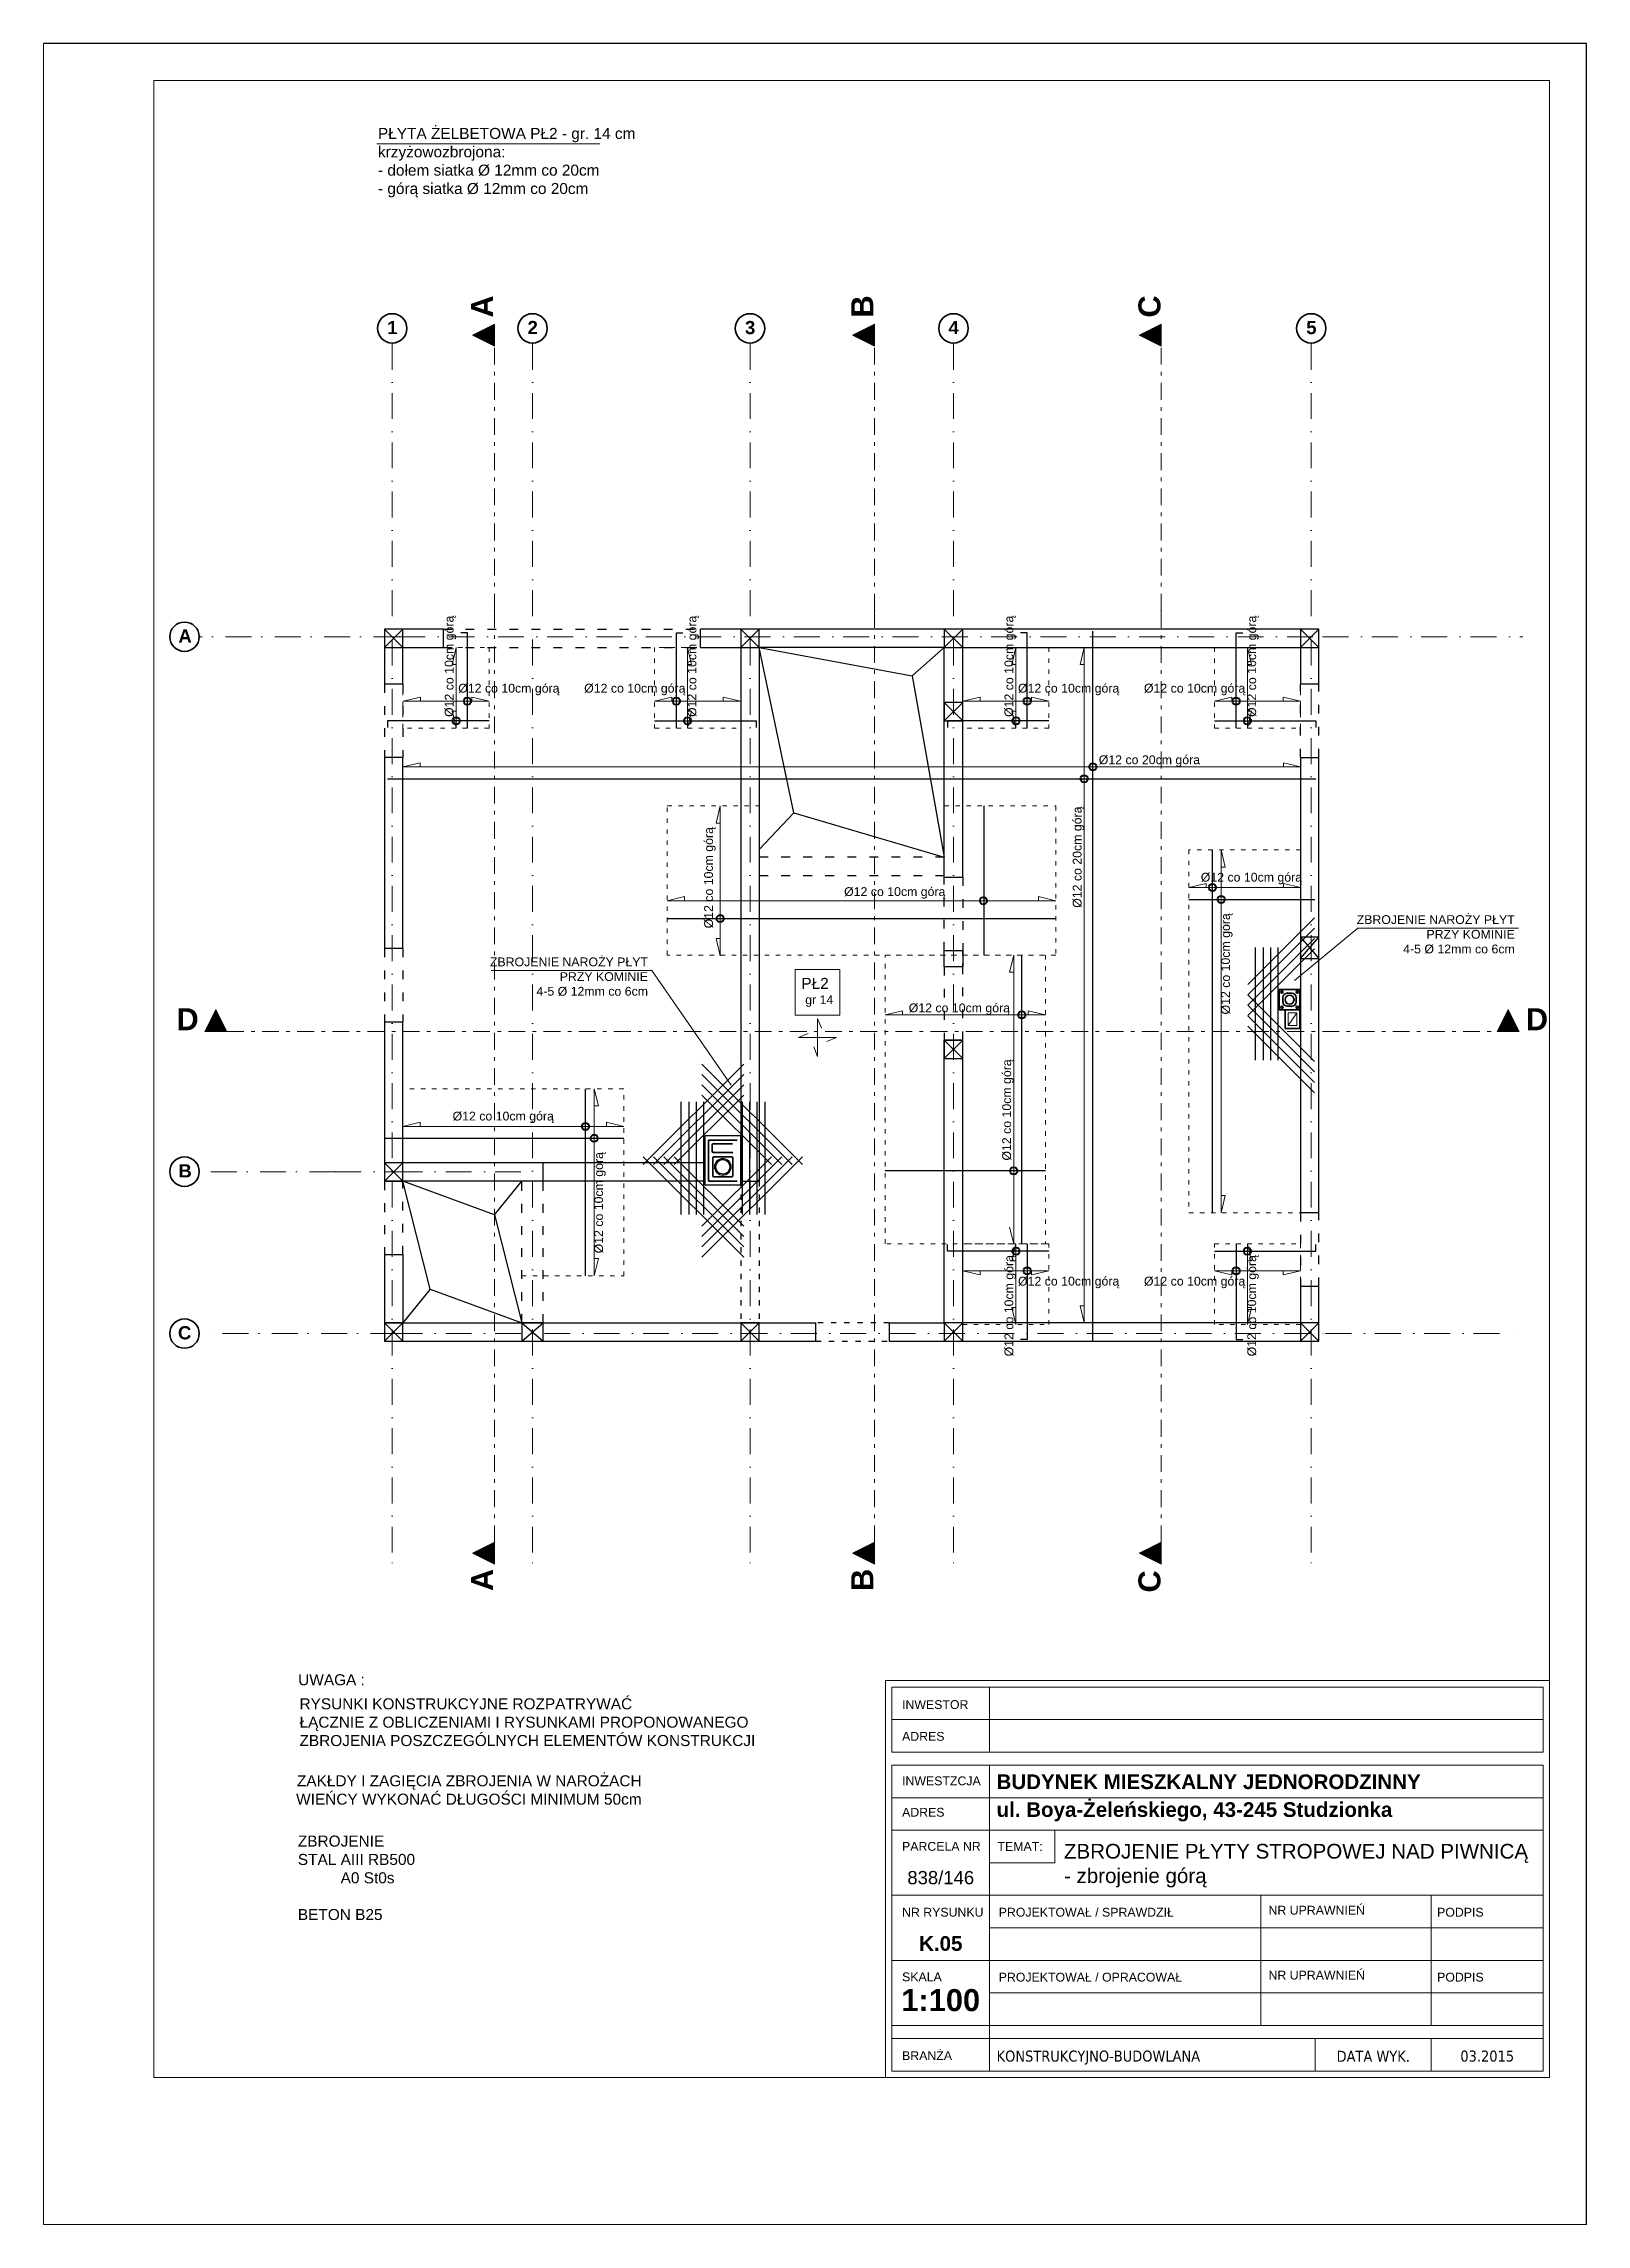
# Paper-space layout 'K.05' of a CAD drawing. Header units: millimetres. Extents: x -1052 to 1048, y -1649 to 1321.
# The model-space entities are those that its viewports show. They can reach past a viewport. Long polylines and large blocks are cut down to what shows.
import ezdxf
from ezdxf.enums import TextEntityAlignment as Align

# ---------------------------------------------------------------- set-up
doc = ezdxf.new("R2010")
doc.units = ezdxf.units.MM
for name, pattern in [('ACAD_ISO03W100', [30, 12, -18]), ('Kropki i Kreski', [67.027776, 35.277777, -17.638888, 0, -14.111111]), ('Przerywana', [16.4, 8.2, -8.2]), ('Przerywana podwójnie', [47.9, 22.9, -10, 5, -10])]:
    doc.linetypes.add(name, pattern=pattern)
for name, color, linetype, lineweight in [('2D - Ogólne_Nr_Pióra__21', 7, 'Continuous', 35), ('a_beton_c', 3, 'ACAD_ISO03W100', 25), ('a_murowane_b', 20, 'Continuous', 30), ('a_opisy', 252, 'Continuous', 9), ('a_stal', 5, 'Continuous', 25), ('a_wymiary', 250, 'Continuous', 9), ('Cienka', 1, 'Continuous', 15), ('Konstrukcja - Ogólne_Nr_Pióra__1', 7, 'Continuous', 5), ('Konstrukcja - Ogólne_Nr_Pióra__21', 7, 'Continuous', 35), ('Konstrukcja - Siatka mod_Nr_Pióra__1', 7, 'Continuous', 5), ('Konstrukcja - Siatka mod_Nr_Pióra__7', 7, 'Continuous', 35), ('Opisy - Tekst_Nr_Pióra__1', 7, 'Continuous', 13), ('Opisy - Tekst_Nr_Pióra__7', 7, 'Continuous', 35), ('PRĘTY', 7, 'Continuous', 40), ('Znaczniki - Przekroje_Nr_Pióra__1', 7, 'Continuous', 5)]:
    doc.layers.add(name, color=color, linetype=linetype, lineweight=lineweight)
for name, color, linetype in [('Konstrukcja - Ogólne', 7, 'Continuous'), ('Konstrukcja - Siatka mod', 7, 'Continuous'), ('Znaczniki - Przekroje', 7, 'Continuous')]:
    doc.layers.add(name, color=color, linetype=linetype)
for name, color, linetype, lineweight, true_color in [('Konstrukcja - Ogólne_Nr_Pióra__3', 7, 'Continuous', 5, 0xff6600), ('Konstrukcja - Ogólne_Nr_Pióra__5', 7, 'Continuous', 5, 0x40a5ff), ('Konstrukcja - Siatka mod_Nr_Pióra__4', 7, 'Continuous', 5, 0x029e21), ('Opisy - Tekst_Nr_Pióra__2', 7, 'Continuous', 15, 0x7f7f7f), ('Znaczniki - Przekroje_Nr_Pióra__5', 7, 'Continuous', 5, 0x40a5ff)]:
    doc.layers.add(name, color=color, linetype=linetype, lineweight=lineweight, true_color=true_color)
doc.styles.add('GENERATED_STYLE_1', font='arialbd.ttf')
doc.styles.add('GENERATED_STYLE_2', font='tahoma.ttf')
doc.styles.add('GENERATED_STYLE_3', font='arial.ttf')
doc.styles.add('GENERATED_STYLE_4', font='arial.ttf')
doc.styles.get("Standard").update_dxf_attribs({"font": 'arial.ttf'})

psp = doc.layouts.new('K.05')

msp = doc.modelspace()

# ---------------------------------------------------------------- texts
at = {"layer": 'a_opisy'}
for s, insert, char_height, width, attachment_point in [('PŁYTA ŻELBETOWA PŁ2 - gr. 14 cm\\Pkrzyżowozbrojona:\\P- dołem siatka %%C 12mm co 20cm\\P- górą siatka %%C 12mm co 20cm', (24414.98, -9722.76), 15, 522.8324, 1), ('%%C12 co 10cm górą', (24524.25, -10479.79), 12, 207.8708, 1), ('%%C12 co 10cm górą', (24833.6, -10479.79), 12, 207.8708, 3), ('%%C12 co 10cm górą', (25286.25, -10479.79), 12, 207.8708, 1), ('%%C12 co 10cm górą', (25595.6, -10479.79), 12, 207.8708, 3), ('%%C12 co 20cm góra', (25396.21, -10577.27), 12, 179.1978, 1), ('%%C12 co 10cm górą', (25672.94, -10737.2), 12, 179.1978, 3), ('%%C12 co 10cm górą', (25049.54, -10756.83), 12, 207.8708, 1), ('ZBROJENIE NAROŻY PŁYT\\PPRZY KOMINIE\\P 4-5 %%C 12mm co 6cm ', (25962.4, -10794.94), 12, 246.7232, 3), ('ZBROJENIE NAROŻY PŁYT\\PPRZY KOMINIE\\P 4-5 %%C 12mm co 6cm ', (24782.56, -10852.55), 12, 246.7232, 3), ('%%C12 co 10cm górą', (25137.5, -10915.17), 12, 179.1978, 1), ('%%C12 co 10cm górą', (24654.46, -11062.53), 12, 179.1978, 3), ('%%C12 co 10cm górą', (25286.25, -11302.98), 12, 207.8708, 7), ('%%C12 co 10cm górą', (25595.6, -11302.98), 12, 207.8708, 9), ('{\\fArial|b0|i0|c238|p34;UWAGA : }', (24306.42, -11828.69), 15, 143.2927, 1), ('{\\fArial|b0|i0|c238|p34;RYSUNKI KONSTRUKCYJNE ROZPATRYWAĆ \\PŁĄCZNIE Z OBLICZENIAMI I RYSUNKAMI PROPONOWANEGO \\PZBROJENIA POSZCZEGÓLNYCH ELEMENTÓW KONSTRUKCJI}', (24308.19, -11861.46), 15, 697.4454, 1), ('ZBROJENIE \\PSTAL AIII RB500 \\P          A0 St0s\\P\\PBETON B25', (24305.96, -12048.4), 15, 319.2534, 1)]:
    msp.add_mtext(s, dxfattribs=dict(at, insert=insert, char_height=char_height, width=width, attachment_point=attachment_point))
at = {"layer": 'a_opisy', "char_height": 12, "rotation": 90}
for s, insert, width, attachment_point in [('%%C12 co 10cm górą', (24505.84, -10524.92), 207.8708, 1), ('%%C12 co 10cm górą', (24852.01, -10524.92), 207.8708, 7), ('%%C12 co 10cm górą', (25267.84, -10524.92), 207.8708, 1), ('%%C12 co 10cm górą', (25614.01, -10524.92), 207.8708, 7), ('%%C12 co 20cm górą', (25360.73, -10784.84), 207.8708, 1), ('%%C12 co 10cm górą', (24859.02, -10812.85), 212.8644, 1), ('%%C12 co 10cm górą', (25578.36, -10930.13), 212.8644, 7), ('%%C12 co 10cm górą', (25264.79, -11129.14), 212.8644, 1), ('%%C12 co 10cm górą', (24724.99, -11255.46), 212.8644, 7), ('%%C12 co 10cm górą', (25267.84, -11257.85), 207.8708, 3), ('%%C12 co 10cm górą', (25614.01, -11257.85), 207.8708, 9)]:
    msp.add_mtext(s, dxfattribs=dict(at, insert=insert, width=width, attachment_point=attachment_point))
at = {"layer": 'a_opisy', "ltscale": 50, "insert": (24773.89, -11966.32), "char_height": 15, "width": 469.1781, "attachment_point": 3}
msp.add_mtext('{\\fArial|b0|i0|c238|p34;ZAKŁDY I ZAGIĘCIA ZBROJENIA W NAROŻACH\\PWIEŃCY WYKONAĆ DŁUGOŚCI MINIMUM 50cm\\P }', dxfattribs=at)
at = {"layer": 'Cienka', "attachment_point": 1}
for s, insert, char_height, width in [('{\\H0.75x;\\C1;PŁ2}', (24991.31, -10880.32), 20, 31.9611), ('{\\H0.75x;\\C1;gr 14}', (24996.59, -10904.06), 16, 64.4984)]:
    msp.add_mtext(s, dxfattribs=dict(at, insert=insert, char_height=char_height, width=width))
at = {"layer": 'Opisy - Tekst_Nr_Pióra__2', "linetype": 'Continuous', "char_height": 12, "attachment_point": 1, "style": 'GENERATED_STYLE_4'}
for s, insert in [('{INWESTOR}', (25128.42, -11864.04)), ('{ADRES}', (25128.42, -11907.26)), ('{INWESTZCJA}', (25128.42, -11967.92)), ('{ADRES}', (25128.42, -12010.66)), ('{PARCELA NR}', (25128.42, -12057.11)), ('{TEMAT:}', (25258.33, -12057.2)), ('{NR RYSUNKU}', (25128.42, -12146.79)), ('{PROJEKTOWAŁ / SPRAWDZIŁ}', (25260, -12146.79)), ('{NR UPRAWNIEŃ}', (25627.23, -12144.03)), ('{PODPIS}', (25856.73, -12146.79)), ('{SKALA}', (25128.42, -12234.83)), ('{PROJEKTOWAŁ / OPRACOWAŁ}', (25260, -12235.19)), ('{NR UPRAWNIEŃ}', (25627.23, -12232.43)), ('{PODPIS}', (25856.73, -12235.19)), ('{BRANŻA}', (25128.42, -12342.08))]:
    msp.add_mtext(s, dxfattribs=dict(at, insert=insert))
at = {"layer": 'Opisy - Tekst_Nr_Pióra__7', "linetype": 'Continuous'}
for s, insert, char_height, attachment_point, style in [('{BUDYNEK MIESZKALNY JEDNORODZINNY}', (25257.04, -11965.09), 20, 1, 'GENERATED_STYLE_1'), ('{ul. Boya-Żeleńskiego, 43-245 Studzionka}', (25257.04, -12003), 20, 1, 'GENERATED_STYLE_1'), ('{\\fArial|b0|i0|c238|p34;\\C70;ZBROJENIE PŁYTY STROPOWEJ NAD PIWNICĄ\\P- zbrojenie górą}', (25348.84, -12059.71), 20, 1, 'GENERATED_STYLE_1'), ('{838/146}', (25181.08, -12114.92), 18, 8, 'GENERATED_STYLE_3'), ('K.05', (25181.08, -12205.66), 20, 8, 'GENERATED_STYLE_1'), ('{1:100}', (25181.08, -12287.93), 30, 8, 'GENERATED_STYLE_1'), ('KONSTRUKCYJNO-BUDOWLANA', (25257.06, -12341.23), 15, 1, 'GENERATED_STYLE_2'), ('{DATA WYK.}', (25769.8, -12341.49), 15, 2, 'GENERATED_STYLE_2'), ('{03.2015}', (25924.93, -12341.23), 15, 2, 'GENERATED_STYLE_2')]:
    msp.add_mtext(s, dxfattribs=dict(at, insert=insert, char_height=char_height, attachment_point=attachment_point, style=style))

# ---------------------------------------------------------------- blocks, each defined once
blk = doc.blocks.new('SCHIEDEL_Avant_01')
at = {"layer": 'Konstrukcja - Ogólne_Nr_Pióra__21', "linetype": 'Continuous'}
for p, q in [((0, 28), (28, 28)), ((0, 0), (0, 28)), ((28, 0), (0, 0)), ((5, 11), (5, 17)), ((11, 23), (17, 23)), ((17, 5), (11, 5)), ((23, 17), (23, 11)), ((28, 28), (28, 0))]:
    blk.add_line(p, q, dxfattribs=at)
blk.add_circle((14, 14), 6, dxfattribs=at)
for centre, radius, start, end in [((3.4726, 24.5), 1.5, 0, 270), ((3.4863, 3.4863), 1.5, 90, 0), ((3.4726, 24.5), 1.5, 270, 0), ((3.4863, 3.4863), 1.5, 0, 90), ((11, 17), 6, 90, 180), ((11, 11), 6, 180, 270), ((17, 17), 6, 0, 90), ((17, 11), 6, 270, 0), ((24.4863, 24.5137), 1.5, 270, 180), ((24.4863, 24.5137), 1.5, 180, 270), ((24.5, 3.5), 1.5, 90, 180), ((24.5, 3.5), 1.5, 180, 90)]:
    blk.add_arc(centre, radius, start, end, dxfattribs=at)
for p in [(3.4726, 23), (3.4863, 4.9863), (4.9726, 24.5), (4.9863, 3.4863), (5, 11), (11, 23), (17, 5), (22.9863, 24.5137), (23, 17), (23, 3.5), (24.4863, 23.0137), (24.5, 5)]:
    blk.add_point(p, dxfattribs=at)
at = {"layer": 'Konstrukcja - Ogólne_Nr_Pióra__3', "linetype": 'Continuous'}
for radius, start, end in [(6.5, 0, 180), (6.5, 180, 0), (6, 0, 180), (6, 180, 0)]:
    blk.add_arc((14, 14), radius, start, end, dxfattribs=at)
blk = doc.blocks.new('SCHIEDEL_Wentylacja_01_3')
at = {"layer": 'Konstrukcja - Ogólne_Nr_Pióra__5', "linetype": 'Continuous'}
for p, q in [((20, 25), (0, 25)), ((0, 25), (0, 0)), ((0, 0), (20, 0)), ((4, 21), (16, 21)), ((4, 4), (4, 21)), ((4, 4), (16, 21)), ((16, 4), (4, 4)), ((16, 21), (16, 4)), ((20, 0), (20, 25))]:
    blk.add_line(p, q, dxfattribs=at)
blk = doc.blocks.new('*X912')
at = {"layer": 'Konstrukcja - Ogólne_Nr_Pióra__1', "linetype": 'Continuous'}
for p, q in [((15, 28.9), (15, 29.8)), ((9.7, 20), (8.1, 19.1)), ((8.1, 19.1), (9.7, 20)), ((15.7, 28.5), (15, 28.9)), ((20, 8.7), (17.7, 10)), ((22.3, 10), (20, 8.7)), ((20, 8.7), (22.3, 10)), ((20, 8.1), (20, 8.7)), ((20, 8.7), (20, 8.1)), ((25, 11.5), (23.7, 10.8)), ((23.7, 10.8), (25, 11.5)), ((25, 28.9), (23.8, 28.2)), ((23.8, 28.2), (25, 28.9)), ((27, 27.7), (25, 28.9)), ((25, 28.9), (27, 27.7)), ((26.4, 10.7), (25, 11.5)), ((25, 11.5), (26.4, 10.7)), ((30, 23.2), (30, 20.2)), ((30, 20.2), (30, 23.2)), ((30, 20.2), (31, 19.7)), ((31, 19.7), (30, 20.2))]:
    blk.add_line(p, q, dxfattribs=at)
blk = doc.blocks.new('Standardowy znacznik siatki')
at = {"layer": 'Konstrukcja - Siatka mod_Nr_Pióra__4', "linetype": 'Kropki i Kreski'}
for p, q in [((272.5, 0), (0, 0)), ((272.5, 0), (1529.2, 0)), ((1529.2, 0), (1801.7, 0))]:
    blk.add_line(p, q, dxfattribs=at)
blk.add_point((272.5, 0), dxfattribs=at)
blk.add_point((272.5, 0), dxfattribs=at)
at = {"layer": 'Konstrukcja - Siatka mod_Nr_Pióra__7', "linetype": 'Continuous'}
blk.add_circle((-20, 0), 20, dxfattribs=at)
at = {"layer": 'Konstrukcja - Siatka mod_Nr_Pióra__1', "style": 'GENERATED_STYLE_1'}
blk.add_attdef('AC_MarkerText_1', text='', height=18, dxfattribs=at).set_placement((-28.2, -13.3), align=Align.BOTTOM_LEFT)
blk = doc.blocks.new('Standardowy znacznik siatki_2')
at = {"layer": 'Konstrukcja - Siatka mod_Nr_Pióra__4', "linetype": 'Kropki i Kreski'}
for p, q in [((268.5, 0), (1533.2, 0)), ((1533.2, 0), (1801.7, 0)), ((268.5, 0), (0, 0))]:
    blk.add_line(p, q, dxfattribs=at)
blk.add_point((268.5, 0), dxfattribs=at)
blk.add_point((268.5, 0), dxfattribs=at)
at = {"layer": 'Konstrukcja - Siatka mod_Nr_Pióra__7', "linetype": 'Continuous'}
blk.add_circle((-20, 0), 20, dxfattribs=at)
at = {"layer": 'Konstrukcja - Siatka mod_Nr_Pióra__1', "style": 'GENERATED_STYLE_1'}
blk.add_attdef('AC_MarkerText_1', text='', height=18, dxfattribs=at).set_placement((-28.9, -13.3), align=Align.BOTTOM_LEFT)
blk = doc.blocks.new('Standardowy znacznik siatki_3')
at = {"layer": 'Konstrukcja - Siatka mod_Nr_Pióra__4', "linetype": 'Kropki i Kreski'}
for p, q in [((1, 0), (0, 0)), ((1, 0), (1660.6, 0)), ((1660.6, 0), (1661.6, 0))]:
    blk.add_line(p, q, dxfattribs=at)
blk.add_point((1, 0), dxfattribs=at)
blk.add_point((1, 0), dxfattribs=at)
at = {"layer": 'Konstrukcja - Siatka mod_Nr_Pióra__7', "linetype": 'Continuous'}
blk.add_circle((-20, 0), 20, dxfattribs=at)
at = {"layer": 'Konstrukcja - Siatka mod_Nr_Pióra__1', "style": 'GENERATED_STYLE_1'}
blk.add_attdef('AC_MarkerText_1', text='', height=18, rotation=90, dxfattribs=at).set_placement((-6.7, -6.8), align=Align.BOTTOM_LEFT)
blk = doc.blocks.new('Standardowy znacznik siatki_4')
at = {"layer": 'Konstrukcja - Siatka mod_Nr_Pióra__4', "linetype": 'Kropki i Kreski'}
for p, q in [((1, 0), (0, 0)), ((1, 0), (1660.6, 0)), ((1660.6, 0), (1661.6, 0))]:
    blk.add_line(p, q, dxfattribs=at)
blk.add_point((1, 0), dxfattribs=at)
blk.add_point((1, 0), dxfattribs=at)
at = {"layer": 'Konstrukcja - Siatka mod_Nr_Pióra__7', "linetype": 'Continuous'}
blk.add_circle((-20, 0), 20, dxfattribs=at)
at = {"layer": 'Konstrukcja - Siatka mod_Nr_Pióra__1', "style": 'GENERATED_STYLE_1'}
blk.add_attdef('AC_MarkerText_1', text='', height=18, rotation=90, dxfattribs=at).set_placement((-6.7, -6.8), align=Align.BOTTOM_LEFT)
blk = doc.blocks.new('Standardowy znacznik siatki_5')
at = {"layer": 'Konstrukcja - Siatka mod_Nr_Pióra__4', "linetype": 'Kropki i Kreski'}
for p, q in [((1, 0), (0, 0)), ((1, 0), (1660.6, 0)), ((1660.6, 0), (1661.6, 0))]:
    blk.add_line(p, q, dxfattribs=at)
blk.add_point((1, 0), dxfattribs=at)
blk.add_point((1, 0), dxfattribs=at)
at = {"layer": 'Konstrukcja - Siatka mod_Nr_Pióra__7', "linetype": 'Continuous'}
blk.add_circle((-20, 0), 20, dxfattribs=at)
at = {"layer": 'Konstrukcja - Siatka mod_Nr_Pióra__1', "style": 'GENERATED_STYLE_1'}
blk.add_attdef('AC_MarkerText_1', text='', height=18, rotation=90, dxfattribs=at).set_placement((-6.7, -6.8), align=Align.BOTTOM_LEFT)
blk = doc.blocks.new('Standardowy znacznik siatki_6')
at = {"layer": 'Konstrukcja - Siatka mod_Nr_Pióra__4', "linetype": 'Kropki i Kreski'}
for p, q in [((1, 0), (0, 0)), ((1, 0), (1660.6, 0)), ((1660.6, 0), (1661.6, 0))]:
    blk.add_line(p, q, dxfattribs=at)
blk.add_point((1, 0), dxfattribs=at)
blk.add_point((1, 0), dxfattribs=at)
at = {"layer": 'Konstrukcja - Siatka mod_Nr_Pióra__7', "linetype": 'Continuous'}
blk.add_circle((-20, 0), 20, dxfattribs=at)
at = {"layer": 'Konstrukcja - Siatka mod_Nr_Pióra__1', "style": 'GENERATED_STYLE_1'}
blk.add_attdef('AC_MarkerText_1', text='', height=18, rotation=90, dxfattribs=at).set_placement((-6.7, -6.8), align=Align.BOTTOM_LEFT)
blk = doc.blocks.new('Standardowy znacznik siatki_7')
at = {"layer": 'Konstrukcja - Siatka mod_Nr_Pióra__4', "linetype": 'Kropki i Kreski'}
for p, q in [((185.3, 0), (268.5, 0)), ((268.5, 0), (453.8, 0)), ((185.3, 0), (0, 0))]:
    blk.add_line(p, q, dxfattribs=at)
blk.add_point((185.3, 0), dxfattribs=at)
blk.add_point((185.3, 0), dxfattribs=at)
at = {"layer": 'Konstrukcja - Siatka mod_Nr_Pióra__7', "linetype": 'Continuous'}
blk.add_circle((-20, 0), 20, dxfattribs=at)
at = {"layer": 'Konstrukcja - Siatka mod_Nr_Pióra__1', "style": 'GENERATED_STYLE_1'}
blk.add_attdef('AC_MarkerText_1', text='', height=18, dxfattribs=at).set_placement((-28.2, -13.3), align=Align.BOTTOM_LEFT)
blk = doc.blocks.new('Standardowy znacznik siatki_8')
at = {"layer": 'Konstrukcja - Siatka mod_Nr_Pióra__4', "linetype": 'Kropki i Kreski'}
for p, q in [((1, 0), (0, 0)), ((1, 0), (1660.6, 0)), ((1660.6, 0), (1661.6, 0))]:
    blk.add_line(p, q, dxfattribs=at)
blk.add_point((1, 0), dxfattribs=at)
blk.add_point((1, 0), dxfattribs=at)
at = {"layer": 'Konstrukcja - Siatka mod_Nr_Pióra__7', "linetype": 'Continuous'}
blk.add_circle((-20, 0), 20, dxfattribs=at)
at = {"layer": 'Konstrukcja - Siatka mod_Nr_Pióra__1', "style": 'GENERATED_STYLE_1'}
blk.add_attdef('AC_MarkerText_1', text='', height=18, rotation=90, dxfattribs=at).set_placement((-6.7, -6.8), align=Align.BOTTOM_LEFT)
blk = doc.blocks.new('Płaszczyzna odcinająca_2', base_point=(9599.1, -311.1))
at = {"layer": 'Znaczniki - Przekroje_Nr_Pióra__1', "linetype": 'Continuous'}
for points in [[(9599.1, 1362.7), (9599.1, 1332.7), (9569.1, 1347.7)], [(9599.1, -326.1), (9599.1, -296.1), (9569.1, -311.1)]]:
    blk.add_hatch(color=256, dxfattribs=at).paths.add_polyline_path(points, flags=0)
for p, q in [((9569.1, 1347.7), (9599.1, 1362.7)), ((9599.1, 1332.7), (9569.1, 1347.7)), ((9599.1, 1362.7), (9599.1, 1332.7)), ((9599.1, -296.1), (9569.1, -311.1)), ((9599.1, -326.1), (9599.1, -296.1)), ((9569.1, -311.1), (9599.1, -326.1))]:
    blk.add_line(p, q, dxfattribs=at)
at = {"layer": 'Znaczniki - Przekroje_Nr_Pióra__5', "linetype": 'Przerywana podwójnie'}
for p, q in [((9599.1, 972.5), (9599.1, 1332.7)), ((9599.1, -296.1), (9599.1, 972.5))]:
    blk.add_line(p, q, dxfattribs=at)
blk.add_point((9599.1, 972.5), dxfattribs=at)
at = {"layer": 'Znaczniki - Przekroje_Nr_Pióra__1', "linetype": 'Continuous', "char_height": 30, "attachment_point": 7, "rotation": 90, "style": 'GENERATED_STYLE_1'}
for insert in [(9597.4, 1371.7), (9597.4, -362.6)]:
    blk.add_mtext('{B}', dxfattribs=dict(at, insert=insert))
blk = doc.blocks.new('Płaszczyzna odcinająca_3', base_point=(9989.4, -311.1))
at = {"layer": 'Znaczniki - Przekroje_Nr_Pióra__1', "linetype": 'Continuous'}
for points in [[(9989.4, 1362.7), (9989.4, 1332.7), (9959.4, 1347.7)], [(9989.4, -326.1), (9989.4, -296.1), (9959.4, -311.1)]]:
    blk.add_hatch(color=256, dxfattribs=at).paths.add_polyline_path(points, flags=0)
for p, q in [((9959.4, 1347.7), (9989.4, 1362.7)), ((9989.4, 1332.7), (9959.4, 1347.7)), ((9989.4, 1362.7), (9989.4, 1332.7)), ((9989.4, -296.1), (9959.4, -311.1)), ((9989.4, -326.1), (9989.4, -296.1)), ((9959.4, -311.1), (9989.4, -326.1))]:
    blk.add_line(p, q, dxfattribs=at)
at = {"layer": 'Znaczniki - Przekroje_Nr_Pióra__5', "linetype": 'Przerywana podwójnie'}
for p, q in [((9989.4, 972.5), (9989.4, 1332.7)), ((9989.4, -296.1), (9989.4, 972.5))]:
    blk.add_line(p, q, dxfattribs=at)
blk.add_point((9989.4, 972.5), dxfattribs=at)
at = {"layer": 'Znaczniki - Przekroje_Nr_Pióra__1', "linetype": 'Continuous', "char_height": 30, "attachment_point": 7, "rotation": 90, "style": 'GENERATED_STYLE_1'}
for insert in [(9988.7, 1371.7), (9988.7, -364.7)]:
    blk.add_mtext('{C}', dxfattribs=dict(at, insert=insert))
blk = doc.blocks.new('Płaszczyzna odcinająca_4', base_point=(8702.4, 399.4))
at = {"layer": 'Znaczniki - Przekroje_Nr_Pióra__1', "linetype": 'Continuous'}
for points in [[(8687.4, 399.4), (8717.4, 399.4), (8702.4, 429.4)], [(10476.6, 399.4), (10446.6, 399.4), (10461.6, 429.4)]]:
    blk.add_hatch(color=256, dxfattribs=at).paths.add_polyline_path(points, flags=0)
for p, q in [((8702.4, 429.4), (8687.4, 399.4)), ((8717.4, 399.4), (8702.4, 429.4)), ((10446.6, 399.4), (10461.6, 429.4)), ((10461.6, 429.4), (10476.6, 399.4)), ((8687.4, 399.4), (8717.4, 399.4)), ((10476.6, 399.4), (10446.6, 399.4))]:
    blk.add_line(p, q, dxfattribs=at)
at = {"layer": 'Znaczniki - Przekroje_Nr_Pióra__5', "linetype": 'Przerywana podwójnie'}
for p, q in [((8717.4, 399.4), (10112.9, 399.4)), ((10112.9, 399.4), (10446.6, 399.4))]:
    blk.add_line(p, q, dxfattribs=at)
blk.add_point((10112.9, 399.4), dxfattribs=at)
at = {"layer": 'Znaczniki - Przekroje_Nr_Pióra__1', "linetype": 'Continuous', "char_height": 30, "attachment_point": 7, "style": 'GENERATED_STYLE_1'}
for insert in [(8648.8, 401.1), (10485.6, 401.1)]:
    blk.add_mtext('{D}', dxfattribs=dict(at, insert=insert))
blk = doc.blocks.new('Płaszczyzna odcinająca_1', base_point=(9081.8, -311.1))
at = {"layer": 'Znaczniki - Przekroje_Nr_Pióra__1', "linetype": 'Continuous'}
for points in [[(9081.8, 1362.7), (9081.8, 1332.7), (9051.8, 1347.7)], [(9081.8, -326.1), (9081.8, -296.1), (9051.8, -311.1)]]:
    blk.add_hatch(color=256, dxfattribs=at).paths.add_polyline_path(points, flags=0)
for p, q in [((9051.8, 1347.7), (9081.8, 1362.7)), ((9081.8, 1332.7), (9051.8, 1347.7)), ((9081.8, 1362.7), (9081.8, 1332.7)), ((9081.8, -296.1), (9051.8, -311.1)), ((9081.8, -326.1), (9081.8, -296.1)), ((9051.8, -311.1), (9081.8, -326.1))]:
    blk.add_line(p, q, dxfattribs=at)
at = {"layer": 'Znaczniki - Przekroje_Nr_Pióra__5', "linetype": 'Przerywana podwójnie'}
for p, q in [((9081.8, 972.5), (9081.8, 1332.7)), ((9081.8, -296.1), (9081.8, 972.5))]:
    blk.add_line(p, q, dxfattribs=at)
blk.add_point((9081.8, 972.5), dxfattribs=at)
at = {"layer": 'Znaczniki - Przekroje_Nr_Pióra__1', "linetype": 'Continuous', "char_height": 30, "attachment_point": 7, "rotation": 90, "style": 'GENERATED_STYLE_1'}
for insert in [(9080, 1371.7), (9080, -362.6)]:
    blk.add_mtext('{A}', dxfattribs=dict(at, insert=insert))

# ---------------------------------------------------------------- linework, layer by layer
for p, q in [((24980.99, -10655.32), (24933.93, -10430.23)), ((24933.93, -10430.23), (25142.15, -10469.16)), ((25142.15, -10469.16), (25185.93, -10430.23)), ((25142.15, -10469.16), (25185.93, -10716.12)), ((24933.93, -10705.37), (24980.99, -10655.32)), ((24980.99, -10655.32), (25185.93, -10716.12))]:
    msp.add_line(p, q)
msp.add_lwpolyline([(23959.93, -12577.97), (26059.93, -12577.97), (26059.93, -9607.97), (23959.93, -9607.97)], close=True)
for points in [[(24573.61, -11203.04), (24448.93, -11157.23)], [(24486.25, -11304.43), (24448.93, -11157.23)], [(24573.61, -11203.04), (24610.93, -11157.23)], [(24573.61, -11203.04), (24610.93, -11350.23)], [(24486.25, -11304.43), (24448.93, -11350.23)], [(24486.25, -11304.43), (24610.93, -11350.23)]]:
    msp.add_lwpolyline(points)
at = {"layer": '2D - Ogólne_Nr_Pióra__21', "linetype": 'Continuous', "flags": 128}
msp.add_lwpolyline([(25649.93, -10949.04), (25669.93, -10949.04), (25669.93, -10924.04), (25649.93, -10924.04)], close=True, dxfattribs=at)
at = {"layer": 'a_beton_c', "linetype": 'ByBlock'}
for points in [[(24423.93, -10405.23), (24423.93, -10430.23), (24448.93, -10430.23), (24448.93, -10405.23)], [(24908.93, -10405.23), (24908.93, -10430.23), (24933.93, -10430.23), (24933.93, -10405.23)], [(25185.93, -10405.23), (25185.93, -10430.23), (25210.93, -10430.23), (25210.93, -10405.23)], [(25670.93, -10405.23), (25670.93, -10430.23), (25695.93, -10430.23), (25695.93, -10405.23)], [(25185.93, -10505.14), (25185.93, -10530.14), (25210.93, -10530.14), (25210.93, -10505.14)], [(25670.93, -10825.04), (25670.93, -10854.04), (25695.93, -10854.04), (25695.93, -10825.04)], [(25185.93, -10965.23), (25185.93, -10990.23), (25210.93, -10990.23), (25210.93, -10965.23)], [(24908.93, -11095.58), (24859.93, -11095.58), (24859.93, -11162.23), (24908.93, -11162.23)], [(24423.93, -11132.23), (24423.93, -11157.23), (24448.93, -11157.23), (24448.93, -11132.23)], [(24423.93, -11350.23), (24423.93, -11375.23), (24448.93, -11375.23), (24448.93, -11350.23)], [(24610.93, -11350.23), (24610.93, -11375.23), (24639.93, -11375.23), (24639.93, -11350.23)], [(24908.93, -11350.23), (24908.93, -11375.23), (24933.93, -11375.23), (24933.93, -11350.23)], [(25185.93, -11350.23), (25185.93, -11375.23), (25210.93, -11375.23), (25210.93, -11350.23)], [(25670.93, -11350.23), (25670.93, -11375.23), (25695.93, -11375.23), (25695.93, -11350.23)]]:
    msp.add_lwpolyline(points, close=True, dxfattribs=at)
for points in [[(24423.93, -10430.23), (24448.93, -10405.23)], [(24423.93, -10405.23), (24448.93, -10430.23)], [(24908.93, -10430.23), (24933.93, -10405.23)], [(24908.93, -10405.23), (24933.93, -10430.23)], [(25185.93, -10430.23), (25210.93, -10405.23)], [(25185.93, -10405.23), (25210.93, -10430.23)], [(25670.93, -10430.23), (25695.93, -10405.23)], [(25670.93, -10405.23), (25695.93, -10430.23)], [(25185.93, -10530.14), (25210.93, -10505.14)], [(25185.93, -10505.14), (25210.93, -10530.14)], [(25670.93, -10854.04), (25695.93, -10825.04)], [(25670.93, -10825.04), (25695.93, -10854.04)], [(25185.93, -10990.23), (25210.93, -10965.23)], [(25185.93, -10965.23), (25210.93, -10990.23)], [(24423.93, -11157.23), (24448.93, -11132.23)], [(24423.93, -11132.23), (24448.93, -11157.23)], [(24423.93, -11375.23), (24448.93, -11350.23)], [(24423.93, -11350.23), (24448.93, -11375.23)], [(24610.93, -11375.23), (24639.93, -11350.23)], [(24610.93, -11350.23), (24639.93, -11375.23)], [(24908.93, -11375.23), (24933.93, -11350.23)], [(24908.93, -11350.23), (24933.93, -11375.23)], [(25185.93, -11375.23), (25210.93, -11350.23)], [(25185.93, -11350.23), (25210.93, -11375.23)], [(25670.93, -11375.23), (25695.93, -11350.23)], [(25670.93, -11350.23), (25695.93, -11375.23)]]:
    msp.add_lwpolyline(points, dxfattribs=at)
at = {"layer": 'a_beton_c'}
for points in [[(24503.93, -10405.23), (24853.93, -10405.23)], [(24503.93, -10430.23), (24853.93, -10430.23)], [(24423.93, -10480.22), (24423.93, -10580.22)], [(24448.93, -10480.22), (24448.93, -10580.22)], [(25670.93, -10580.22), (25670.93, -10480.22)], [(25695.93, -10580.22), (25695.93, -10480.22)], [(25185.93, -10716.12), (24933.93, -10716.12)], [(25185.93, -10741.12), (24933.93, -10741.12)], [(25185.93, -10843.04), (25185.93, -10743.04)], [(25210.93, -10743.04), (25210.93, -10843.04)], [(24423.93, -10840.22), (24423.93, -10940.22)], [(24448.93, -10840.22), (24448.93, -10940.22)], [(25185.93, -10865.23), (25185.93, -10965.23)], [(25210.93, -10965.23), (25210.93, -10865.23)], [(24423.93, -11157.23), (24423.93, -11257.23)], [(24448.93, -11257.23), (24448.93, -11157.23)], [(24610.93, -11350.23), (24610.93, -11157.23)], [(24639.93, -11350.23), (24639.93, -11157.23)], [(25670.93, -11200.23), (25670.93, -11300.23)], [(25695.93, -11300.23), (25695.93, -11200.23)]]:
    msp.add_lwpolyline(points, dxfattribs=at)
at = {"layer": 'a_beton_c', "ltscale": 0.6}
for points in [[(24908.93, -11157.23), (24908.93, -11350.23)], [(24933.93, -11157.23), (24933.93, -11350.23)], [(25110.93, -11350.23), (25010.93, -11350.23)], [(25010.93, -11375.23), (25110.93, -11375.23)]]:
    msp.add_lwpolyline(points, dxfattribs=at)
at = {"layer": 'a_murowane_b'}
for p, q in [((25185.93, -10865.23), (25185.93, -10843.04)), ((25185.93, -10843.04), (25210.93, -10843.04)), ((25210.93, -10865.23), (25185.93, -10865.23)), ((25210.93, -10843.04), (25210.93, -10865.23)), ((25210.93, -10860.23), (25210.93, -10865.23)), ((25670.93, -10848.23), (25670.93, -10860.23))]:
    msp.add_line(p, q, dxfattribs=at)
for points in [[(24503.93, -10405.23), (24423.93, -10405.23)], [(24423.93, -10405.23), (24423.93, -10480.22)], [(24503.93, -10405.23), (24503.93, -10430.23)], [(25695.93, -10480.22), (25695.93, -10405.23), (24853.93, -10405.23)], [(24853.93, -10430.23), (24853.93, -10405.23)], [(24448.93, -10480.22), (24448.93, -10430.23), (24503.93, -10430.23)], [(24853.93, -10430.23), (24908.93, -10430.23), (24908.93, -11157.23)], [(25185.93, -10743.04), (25185.93, -10430.23), (24933.93, -10430.23), (24933.93, -10965.23)], [(25210.93, -10743.04), (25210.93, -10430.23), (25670.93, -10430.23), (25670.93, -10480.22)], [(24448.93, -10480.22), (24423.93, -10480.22)], [(25695.93, -10480.22), (25670.93, -10480.22)], [(24448.93, -10580.22), (24423.93, -10580.22)], [(24423.93, -10580.22), (24423.93, -10840.22)], [(24448.93, -10840.22), (24448.93, -10580.22)], [(25670.93, -10580.22), (25670.93, -11200.23)], [(25670.93, -10580.22), (25695.93, -10580.22)], [(25695.93, -11200.23), (25695.93, -10580.22)], [(25185.93, -10743.04), (25210.93, -10743.04)], [(24448.93, -10840.22), (24423.93, -10840.22)], [(25185.93, -10865.23), (25185.93, -10843.04)], [(25210.93, -10848.23), (25210.93, -10843.04)], [(25210.93, -10865.23), (25210.93, -10860.23)], [(24423.93, -10940.22), (24423.93, -11157.23)], [(24423.93, -10940.22), (24448.93, -10940.22)], [(24859.93, -11132.23), (24448.93, -11132.23), (24448.93, -10940.22)], [(24933.93, -10953.32), (24933.93, -11157.23)], [(25110.93, -11350.23), (25185.93, -11350.23), (25185.93, -10965.23)], [(25185.93, -10965.23), (25210.93, -10965.23)], [(25670.93, -11300.23), (25670.93, -11350.23), (25210.93, -11350.23), (25210.93, -10965.23)], [(24639.93, -11157.23), (24639.93, -11132.23)], [(24448.93, -11157.23), (24448.93, -11157.23), (24423.93, -11157.23)], [(24859.93, -11157.23), (24448.93, -11157.23), (24448.93, -11157.23)], [(24908.93, -11147.73), (24908.93, -11157.23), (24933.93, -11157.23)], [(25695.93, -11200.23), (25670.93, -11200.23)], [(24423.93, -11257.23), (24448.93, -11257.23)], [(24423.93, -11257.23), (24423.93, -11350.23)], [(24448.93, -11257.23), (24448.93, -11350.23)], [(25110.93, -11375.23), (25695.93, -11375.23), (25695.93, -11300.23)], [(25670.93, -11300.23), (25695.93, -11300.23)], [(24423.93, -11350.23), (24423.93, -11375.23), (25010.93, -11375.23)], [(24423.93, -11350.23), (25010.93, -11350.23)], [(25010.93, -11375.23), (25010.93, -11350.23)], [(25110.93, -11350.23), (25110.93, -11375.23)]]:
    msp.add_lwpolyline(points, dxfattribs=at)
at = {"layer": 'a_opisy', "linetype": 'ACAD_ISO03W100', "ltscale": 0.5}
for p, q in [((24749.49, -11031.22), (24448.93, -11031.22)), ((24749.49, -11286.15), (24749.49, -11031.22)), ((24610.93, -11286.15), (24749.49, -11286.15))]:
    msp.add_line(p, q, dxfattribs=at)
at = {"layer": 'a_opisy'}
for p, q in [((24448.93, -11082.5), (24472.42, -11076.91)), ((24472.42, -11076.91), (24472.42, -11082.5)), ((24726, -11082.5), (24726, -11076.91)), ((24726, -11076.91), (24749.49, -11082.5)), ((24749.49, -11082.5), (24448.93, -11082.5))]:
    msp.add_line(p, q, dxfattribs=at)
for points in [[(24413.28, -9744.32), (24717.08, -9744.32)], [(24521.43, -10516.91), (24515.84, -10516.91), (24521.43, -10540.4), (24521.43, -10430.23), (24515.84, -10453.72), (24521.43, -10453.72)], [(24836.43, -10516.91), (24842.01, -10516.91), (24836.43, -10540.4), (24836.43, -10430.23), (24842.01, -10453.72), (24836.43, -10453.72)], [(25283.43, -10516.91), (25277.84, -10516.91), (25283.43, -10540.4), (25283.43, -10430.23), (25277.84, -10453.72), (25283.43, -10453.72)], [(25376.32, -11326.74), (25370.73, -11326.74), (25376.32, -11350.23), (25376.32, -10430.23), (25370.73, -10453.72), (25376.32, -10453.72)], [(25598.43, -10516.91), (25604.01, -10516.91), (25598.43, -10540.4), (25598.43, -10430.23), (25604.01, -10453.72), (25598.43, -10453.72)], [(24472.73, -10503.41), (24472.73, -10497.83), (24449.24, -10503.41), (24566.22, -10503.41), (24542.73, -10497.83), (24542.73, -10503.41)], [(24885.12, -10503.41), (24885.12, -10497.83), (24908.61, -10503.41), (24791.63, -10503.41), (24815.12, -10497.83), (24815.12, -10503.41)], [(25234.73, -10503.41), (25234.73, -10497.83), (25211.24, -10503.41), (25328.23, -10503.41), (25304.74, -10497.83), (25304.74, -10503.41)], [(25647.12, -10503.41), (25647.12, -10497.83), (25670.61, -10503.41), (25553.63, -10503.41), (25577.12, -10497.83), (25577.12, -10503.41)], [(24472.42, -10592.85), (24472.42, -10587.27), (24448.93, -10592.85), (25670.93, -10592.85), (25647.44, -10587.27), (25647.44, -10592.85)], [(24880.91, -10826.61), (24875.33, -10826.61), (24880.91, -10850.1), (24880.91, -10646.2), (24875.33, -10669.69), (24880.91, -10669.69)], [(25562.77, -11176.74), (25568.36, -11176.74), (25562.77, -11200.23), (25562.77, -10705.94), (25568.36, -10729.43), (25562.77, -10729.43)], [(24832.38, -10775.29), (24832.38, -10769.7), (24808.89, -10775.29), (25337.51, -10775.29), (25314.02, -10769.7), (25314.02, -10775.29)], [(25647.44, -10757.16), (25647.44, -10751.58), (25670.93, -10757.16), (25518.96, -10757.16), (25542.45, -10751.58), (25542.45, -10757.16)], [(25748.89, -10812.57), (25662.48, -10883.96)], [(25967.74, -10812.57), (25748.89, -10812.57)], [(24787.9, -10870.18), (24569.05, -10870.18)], [(24787.9, -10870.18), (24895.83, -11026.57)], [(25280.37, -11242.37), (25274.79, -11219.85), (25280.37, -11242.37), (25280.37, -10849.25), (25274.79, -10872.74), (25280.37, -10872.74)], [(25128.81, -10930.75), (25128.81, -10925.17), (25105.32, -10930.75), (25323.55, -10930.75), (25300.06, -10925.17), (25300.06, -10930.75)], [(24709.41, -11262.66), (24714.99, -11262.66), (24709.41, -11286.15), (24709.41, -11031.27), (24714.99, -11054.76), (24709.41, -11054.76)], [(25283.43, -11265.86), (25277.84, -11265.86), (25283.43, -11242.37), (25283.43, -11352.54), (25277.84, -11329.05), (25283.43, -11329.05)], [(25598.43, -11265.86), (25604.01, -11265.86), (25598.43, -11242.37), (25598.43, -11352.54), (25604.01, -11329.05), (25598.43, -11329.05)], [(25234.73, -11279.36), (25234.73, -11284.94), (25211.24, -11279.36), (25328.23, -11279.36), (25304.74, -11284.94), (25304.74, -11279.36)], [(25647.12, -11279.36), (25647.12, -11284.94), (25670.61, -11279.36), (25553.63, -11279.36), (25577.12, -11284.94), (25577.12, -11279.36)]]:
    msp.add_lwpolyline(points, dxfattribs=at)
at = {"layer": 'a_opisy', "linetype": 'ACAD_ISO03W100', "ltscale": 0.5}
for points in [[(24448.93, -10430.23), (24566.22, -10430.23), (24566.22, -10540.4), (24448.93, -10540.4)], [(24908.93, -10430.23), (24791.63, -10430.23), (24791.63, -10540.4), (24908.93, -10540.4)], [(25210.93, -10430.23), (25328.23, -10430.23), (25328.23, -10540.4), (25210.93, -10540.4)], [(25670.93, -10430.23), (25553.63, -10430.23), (25553.63, -10540.4), (25670.93, -10540.4)], [(25670.93, -10705.89), (25518.96, -10705.89), (25518.96, -11200.23), (25670.93, -11200.23)], [(25105.32, -10849.21), (25323.55, -10849.21), (25323.55, -11242.37), (25105.32, -11242.37)], [(25210.93, -11352.54), (25328.23, -11352.54), (25328.23, -11242.37), (25210.93, -11242.37)], [(25670.93, -11352.54), (25553.63, -11352.54), (25553.63, -11242.37), (25670.93, -11242.37)]]:
    msp.add_lwpolyline(points, close=True, dxfattribs=at)
msp.add_lwpolyline([(25185.93, -10646.16), (25337.51, -10646.16), (25337.51, -10849.21), (24808.89, -10849.21), (24808.89, -10646.16), (24933.93, -10646.16)], dxfattribs=at)
at = {"layer": 'a_stal'}
for p, q in [((24428.19, -10609.13), (25691.66, -10609.13)), ((25599.18, -10889.12), (25689.93, -10798.37)), ((25599.18, -10903.26), (25689.93, -10812.51)), ((25599.18, -10917.41), (25689.93, -10826.66)), ((25609.12, -10839.04), (25609.12, -10992.37)), ((25620.13, -10839.04), (25620.13, -10992.37)), ((25630.13, -10839.04), (25630.13, -10992.37)), ((25640.13, -10839.04), (25640.13, -10992.37)), ((25599.18, -10931.55), (25689.93, -10840.8)), ((25599.18, -10903.54), (25689.93, -10994.29)), ((25599.18, -10917.68), (25689.93, -11008.43)), ((25599.18, -10931.82), (25689.93, -11022.58)), ((25599.18, -10945.97), (25689.93, -11036.72)), ((24775.95, -11134.62), (24912.93, -10997.65)), ((24790.09, -11134.62), (24912.93, -11011.79)), ((24992.9, -11134.62), (24855.93, -10997.65)), ((24978.76, -11134.62), (24855.93, -11011.79)), ((24804.24, -11134.62), (24912.93, -11025.93)), ((24818.38, -11134.62), (24912.93, -11040.07)), ((24964.62, -11134.62), (24855.93, -11025.93)), ((24950.47, -11134.62), (24855.93, -11040.07)), ((24827.12, -11049.23), (24827.12, -11202.56)), ((24838.13, -11049.23), (24838.13, -11202.56)), ((24848.13, -11049.23), (24848.13, -11202.56)), ((24858.13, -11049.23), (24858.13, -11202.56)), ((24910.72, -11049.23), (24910.72, -11202.56)), ((24920.72, -11049.23), (24920.72, -11202.56)), ((24930.72, -11049.23), (24930.72, -11202.56)), ((24941.73, -11049.23), (24941.73, -11202.56)), ((24423.93, -11098.78), (24749.49, -11098.78)), ((24775.95, -11123.85), (24912.93, -11260.82)), ((24790.09, -11123.85), (24912.93, -11246.68)), ((24804.24, -11123.85), (24912.93, -11232.54)), ((24818.38, -11123.85), (24912.93, -11218.4)), ((24978.76, -11123.85), (24855.93, -11246.68)), ((24992.9, -11123.85), (24855.93, -11260.82)), ((24964.62, -11123.85), (24855.93, -11232.54)), ((24950.47, -11123.85), (24855.93, -11218.4))]:
    msp.add_line(p, q, dxfattribs=at)
for points in [[(24536.66, -10540.4), (24536.66, -10410.18), (24527.66, -10410.18)], [(24821.19, -10540.4), (24821.19, -10410.18), (24830.19, -10410.18)], [(25298.66, -10540.4), (25298.66, -10410.18), (25289.66, -10410.18)], [(25388.21, -11374.49), (25388.21, -10408.28)], [(25583.19, -10540.4), (25583.19, -10410.18), (25592.19, -10410.18)], [(24566.22, -10530.22), (24428.19, -10530.22), (24428.19, -10539.22)], [(24791.63, -10530.22), (24929.66, -10530.22), (24929.66, -10539.22)], [(25328.23, -10530.22), (25190.19, -10530.22), (25190.19, -10539.22)], [(25553.63, -10530.22), (25691.66, -10530.22), (25691.66, -10539.22)], [(25240.33, -10849.21), (25240.33, -10646.16)], [(25550.88, -11200.23), (25550.88, -10705.89)], [(25518.96, -10773.45), (25690.4, -10773.45)], [(24808.89, -10799.6), (25337.51, -10799.6)], [(25291.47, -11242.37), (25291.47, -10849.21)], [(24697.52, -11286.15), (24697.52, -11031.22)], [(25323.55, -11143.12), (25105.32, -11143.12)], [(25328.23, -11252.55), (25190.19, -11252.55), (25190.19, -11243.55)], [(25298.66, -11242.37), (25298.66, -11372.59), (25289.66, -11372.59)], [(25553.63, -11252.55), (25691.66, -11252.55), (25691.66, -11243.55)], [(25583.19, -11242.37), (25583.19, -11372.59), (25592.19, -11372.59)]]:
    msp.add_lwpolyline(points, dxfattribs=at)
at = {"layer": 'Cienka'}
msp.add_lwpolyline([(24982.99, -10868.69), (25043.93, -10868.69), (25043.93, -10931.08), (24982.99, -10931.08)], close=True, dxfattribs=at)
for points in [[(25000.71, -10956.21), (24987.64, -10961.47), (25039.28, -10961.47), (25026.21, -10966.73)], [(25008.2, -10974.22), (25013.46, -10987.29), (25013.46, -10935.65), (25018.72, -10948.72)]]:
    msp.add_lwpolyline(points, dxfattribs=at)
at = {"layer": 'Konstrukcja - Ogólne_Nr_Pióra__21', "linetype": 'Continuous'}
for p, q in [((24864.93, -11157.23), (24864.93, -11101.23)), ((24864.93, -11101.23), (24903.93, -11101.23)), ((24869.93, -11116.73), (24869.93, -11107.73)), ((24871.43, -11106.23), (24897.43, -11106.23)), ((24870.93, -11125.23), (24870.93, -11150.23)), ((24897.43, -11118.23), (24871.43, -11118.23)), ((24896.93, -11124.23), (24871.93, -11124.23)), ((24897.93, -11150.23), (24897.93, -11125.23)), ((24903.93, -11157.23), (24864.93, -11157.23)), ((24871.93, -11151.23), (24896.93, -11151.23))]:
    msp.add_line(p, q, dxfattribs=at)
msp.add_circle((24884.43, -11137.73), 10, dxfattribs=at)
for centre, radius, start, end in [((24871.43, -11107.73), 1.5, 90, 180), ((24871.43, -11116.73), 1.5, 180, 270), ((24871.93, -11125.23), 1, 90, 180), ((24896.93, -11125.23), 1, 0, 90), ((24871.93, -11150.23), 1, 180, 270), ((24896.93, -11150.23), 1, 270, 0)]:
    msp.add_arc(centre, radius, start, end, dxfattribs=at)
for p in [(24871.43, -11106.23), (24869.93, -11116.73), (24870.93, -11125.23), (24896.93, -11124.23), (24897.43, -11118.23), (24871.93, -11151.23), (24897.93, -11150.23)]:
    msp.add_point(p, dxfattribs=at)
at = {"layer": 'Konstrukcja - Ogólne_Nr_Pióra__3', "linetype": 'Continuous'}
for radius, start, end in [(11.5, 90, 270), (10, 90, 270), (11.5, 270, 90), (10, 270, 90)]:
    msp.add_arc((24884.43, -11137.73), radius, start, end, dxfattribs=at)
at = {"layer": 'Opisy - Tekst_Nr_Pióra__1', "linetype": 'Continuous', "ltscale": 10}
for p, q in [((25247.57, -11846.09), (25247.57, -11934.74)), ((25114.6, -11890.41), (26001.06, -11890.41)), ((25247.57, -11952.46), (25247.57, -12369.1)), ((25114.6, -11996.79), (26001.06, -11996.79)), ((25114.6, -12041.11), (26001.06, -12041.11)), ((25114.6, -12129.76), (26001.06, -12129.76)), ((25616.66, -12129.76), (25616.66, -12307.05)), ((25848.79, -12129.76), (25848.79, -12307.05)), ((25247.57, -12174.08), (26001.06, -12174.08)), ((25114.6, -12218.4), (26001.06, -12218.4)), ((25247.57, -12262.73), (26001.06, -12262.73)), ((25114.6, -12307.05), (26001.06, -12307.05)), ((25114.6, -12324.78), (26001.06, -12324.78)), ((25690.8, -12324.78), (25690.8, -12369.1)), ((25848.79, -12324.78), (25848.79, -12369.1))]:
    msp.add_line(p, q, dxfattribs=at)
at = {"layer": 'Opisy - Tekst_Nr_Pióra__1', "linetype": 'Continuous', "ltscale": 10, "flags": 128}
for points in [[(26009.93, -12377.97), (24109.93, -12377.97), (24109.93, -9657.97), (26009.93, -9657.97)], [(25105.73, -11837.22), (26009.93, -11837.22), (26009.93, -12377.97), (25105.73, -12377.97)], [(26001.06, -11934.74), (25114.6, -11934.74), (25114.6, -11846.09), (26001.06, -11846.09)], [(25114.6, -11952.46), (26001.06, -11952.46), (26001.06, -12369.1), (25114.6, -12369.1)]]:
    msp.add_lwpolyline(points, close=True, dxfattribs=at)
msp.add_lwpolyline([(25247.57, -12085.43), (25336.21, -12085.43), (25336.21, -12041.11)], dxfattribs=at)
at = {"layer": 'PRĘTY'}
for centre in [(24536.66, -10503.41), (24821.19, -10503.41), (25298.66, -10503.41), (25583.19, -10503.41), (24521.43, -10530.22), (24836.43, -10530.22), (25283.43, -10530.22), (25598.43, -10530.22), (25388.21, -10592.85), (25376.32, -10609.13), (25239.14, -10775.29), (25550.88, -10757.16), (25562.77, -10773.45), (24880.91, -10799.6), (25291.47, -10930.75), (24697.52, -11082.5), (24709.41, -11098.78), (25280.37, -11143.12), (25283.43, -11252.55), (25598.43, -11252.55), (25298.66, -11279.36), (25583.19, -11279.36)]:
    msp.add_circle(centre, 4.93, dxfattribs=at)

# ---------------------------------------------------------------- block references
at = {"layer": 'Konstrukcja - Ogólne', "linetype": 'Continuous'}
msp.add_blockref('SCHIEDEL_Avant_01', (25641.93, -10924.04), dxfattribs=at)
at = {"layer": 'Konstrukcja - Ogólne', "linetype": 'Continuous', "rotation": 90}
msp.add_blockref('*X912', (24903.93, -11157.23), dxfattribs=at)
at = {"layer": 'Konstrukcja - Ogólne_Nr_Pióra__5', "linetype": 'Continuous'}
msp.add_blockref('SCHIEDEL_Wentylacja_01_3', (25649.93, -10949.04), dxfattribs=at)
at = {"layer": 'Konstrukcja - Siatka mod', "linetype": 'Continuous'}
ref = msp.add_blockref('Standardowy znacznik siatki_3', (24434.43, -10015.73), dxfattribs=dict(at, rotation=270))
ref.add_attrib('AC_MarkerText_1', '1', dxfattribs={"linetype": 'Continuous', "height": 18, "style": 'GENERATED_STYLE_1'}).set_placement((24427.6, -10009.02), align=Align.BOTTOM_LEFT)
ref = msp.add_blockref('Standardowy znacznik siatki_8', (24625.42, -10015.73), dxfattribs=dict(at, rotation=270))
ref.add_attrib('AC_MarkerText_1', '2', dxfattribs={"linetype": 'Continuous', "height": 18, "style": 'GENERATED_STYLE_1'}).set_placement((24618.6, -10009.02), align=Align.BOTTOM_LEFT)
ref = msp.add_blockref('Standardowy znacznik siatki_4', (24921.43, -10015.73), dxfattribs=dict(at, rotation=270))
ref.add_attrib('AC_MarkerText_1', '3', dxfattribs={"linetype": 'Continuous', "height": 18, "style": 'GENERATED_STYLE_1'}).set_placement((24914.6, -10009.02), align=Align.BOTTOM_LEFT)
ref = msp.add_blockref('Standardowy znacznik siatki_5', (25198.43, -10015.73), dxfattribs=dict(at, rotation=270))
ref.add_attrib('AC_MarkerText_1', '4', dxfattribs={"linetype": 'Continuous', "height": 18, "style": 'GENERATED_STYLE_1'}).set_placement((25191.6, -10009.02), align=Align.BOTTOM_LEFT)
ref = msp.add_blockref('Standardowy znacznik siatki_6', (25685.43, -10015.73), dxfattribs=dict(at, rotation=270))
ref.add_attrib('AC_MarkerText_1', '5', dxfattribs={"linetype": 'Continuous', "height": 18, "style": 'GENERATED_STYLE_1'}).set_placement((25678.6, -10009.02), align=Align.BOTTOM_LEFT)
at = {"layer": 'Konstrukcja - Siatka mod', "linetype": 'Przerywana'}
ref = msp.add_blockref('Standardowy znacznik siatki', (24171.64, -10415.73), dxfattribs=at)
ref.add_attrib('AC_MarkerText_1', 'A', dxfattribs={"linetype": 'Przerywana', "height": 18, "style": 'GENERATED_STYLE_1'}).set_placement((24143.41, -10429.02), align=Align.BOTTOM_LEFT)
at = {"layer": 'Konstrukcja - Siatka mod', "linetype": 'Continuous'}
ref = msp.add_blockref('Standardowy znacznik siatki_7', (24171.64, -11144.24), dxfattribs=at)
ref.add_attrib('AC_MarkerText_1', 'B', dxfattribs={"linetype": 'Continuous', "height": 18, "style": 'GENERATED_STYLE_1'}).set_placement((24143.41, -11157.53), align=Align.BOTTOM_LEFT)
ref = msp.add_blockref('Standardowy znacznik siatki_2', (24171.64, -11364.73), dxfattribs=at)
ref.add_attrib('AC_MarkerText_1', 'C', dxfattribs={"linetype": 'Continuous', "height": 18, "style": 'GENERATED_STYLE_1'}).set_placement((24142.75, -11378.02), align=Align.BOTTOM_LEFT)
at = {"layer": 'Znaczniki - Przekroje'}
for name, p in [('Płaszczyzna odcinająca_1', (24573.61, -11663.84)), ('Płaszczyzna odcinająca_2', (25090.92, -11663.84)), ('Płaszczyzna odcinająca_3', (25481.25, -11663.84)), ('Płaszczyzna odcinająca_4', (24194.3, -10953.32))]:
    msp.add_blockref(name, p, dxfattribs=at)

msp.set_redraw_order([(e.dxf.handle, doc.entitydb.next_handle()) for e in msp.query("TEXT MTEXT ATTDEF DIMENSION ARC_DIMENSION")])  # texts and dimensions are drawn at this point

# ---------------------------------------------------------------- linework, layer by layer
at = {"layer": 'a_wymiary'}
psp.add_lwpolyline([(-1051.9, 1321), (1048.1, 1321), (1048.1, -1649), (-1051.9, -1649)], close=True, dxfattribs=at)

# ---------------------------------------------------------------- viewports
at = {"layer": 'a_wymiary', "view_target_point": (47719.12, -2031)}
psp.add_viewport(center=(-1.9, -164), size=(2100, 2970), view_center_point=(-22709.19, -9061.96), view_height=2970, dxfattribs=at)

doc.saveas('drawing.dxf')
